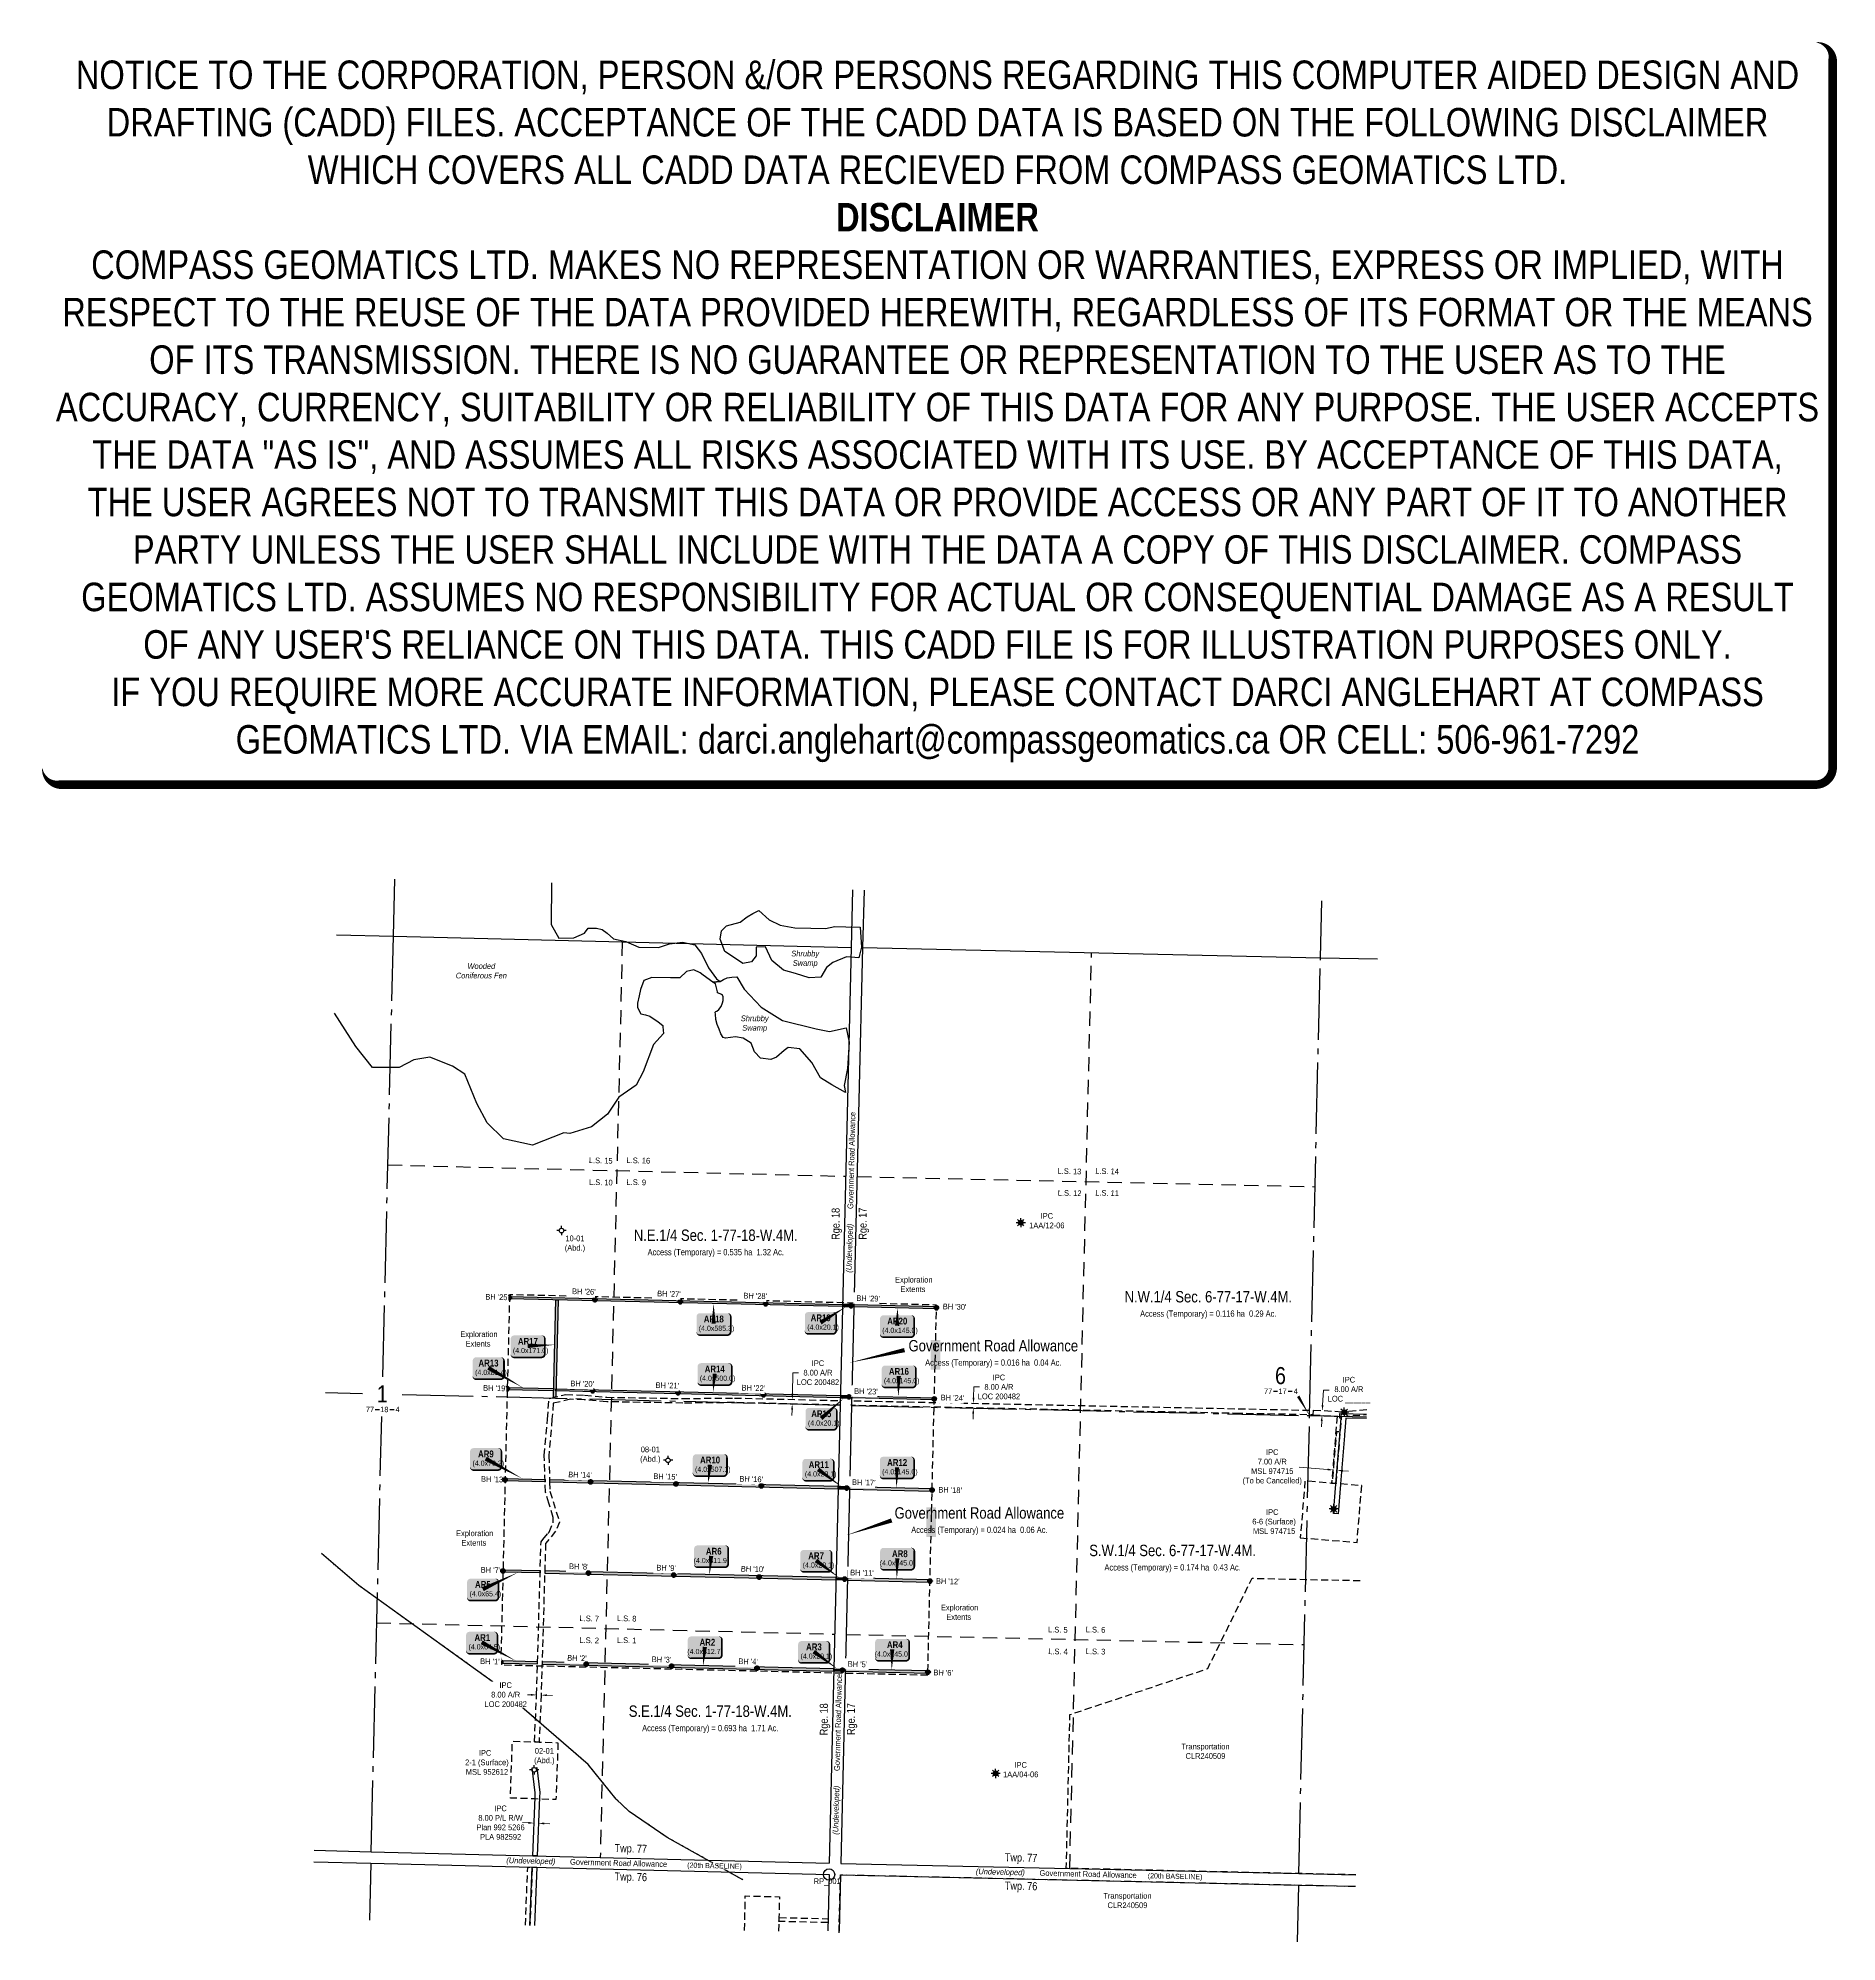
# Model space of a CAD drawing. Extents: x 395042 to 398200, y 6166603 to 6169946.
import ezdxf
from ezdxf.enums import TextEntityAlignment as Align

# ---------------------------------------------------------------- set-up
doc = ezdxf.new("R2010")
doc.units = 0
doc.header["$LTSCALE"] = 5
doc.header["$PDSIZE"] = 0.5
for name, pattern in [('foc-ACCESSROAD', [3.75, 2.5, -1.25]), ('foc-LSD', [8, 5, -3]), ('foc-QUARTERLINE', [33, 25, -3, 2, -3]), ('foc-WHEELTRACKS', [2, 0.4, -1.6])]:
    doc.linetypes.add(name, pattern=pattern)
doc.layers.get('Defpoints').update_dxf_attribs({"color": 9})
for name, color, linetype in [('10', 1, 'Continuous'), ('35', 37, 'Continuous'), ('9', 3, 'Continuous'), ('AS-UNDERLAY-H', 141, 'Continuous'), ('C-AR', 13, 'foc-ACCESSROAD'), ('C-RW', 13, 'Continuous'), ('C-SYMBOL', 7, 'Continuous'), ('C-WS', 13, 'foc-ACCESSROAD'), ('C-WS-S', 8, 'Continuous'), ('D-TXT', 6, 'Continuous'), ('F-WS', 190, 'foc-ACCESSROAD'), ('F-WS-S', 8, 'Continuous'), ('L-AREAREQUIRED', 7, 'Continuous'), ('L-ROAD-T', 7, 'Continuous'), ('L-SEC', 7, 'Continuous'), ('L-SECLBL', 7, 'Continuous'), ('L-SECQ', 8, 'foc-QUARTERLINE'), ('L-SECTION-LSD', 7, 'foc-LSD'), ('P-CROSSINGS', 250, 'Continuous'), ('P-TEMP-BLOCKS', 250, 'Continuous'), ('P-TEMP-H', 41, 'Continuous'), ('P-TEMP_WORKSPACE', 46, 'Continuous'), ('P-WORKAREA-COUNTY', 104, 'Continuous'), ('P-WORKAREA-COUNTY-H', 71, 'Continuous'), ('T-WATER-P3', 160, 'foc-WHEELTRACKS'), ('WETLAND', 143, 'Continuous'), ('WETLAND-T', 146, 'Continuous')]:
    doc.layers.add(name, color=color, linetype=linetype)
for name, color, linetype, lineweight in [('C-AR-T', 13, 'Continuous', 9), ('C-RW-T', 13, 'Continuous', 9), ('C-WS-T', 13, 'Continuous', 9), ('F-WS-T', 190, 'Continuous', 9), ('T-TEXT', 48, 'Continuous', 18)]:
    doc.layers.add(name, color=color, linetype=linetype, lineweight=lineweight)
doc.layers.add('DISCLAIMER', color=7, linetype='Continuous', plot=False)
doc.styles.add('100L', font='ARIALN.TTF', dxfattribs={"height": 11})
doc.styles.add('175L', font='ARIALN.TTF', dxfattribs={"height": 20})
doc.styles.add('80', font='ARIALN.TTF', dxfattribs={"height": 10})
doc.styles.add('80CG', font='ARIALN.TTF', dxfattribs={"height": 10})
doc.styles.add('80L', font='ARIALN.TTF', dxfattribs={"height": 10})
doc.styles.add('80LS', font='ARIALNI.TTF', dxfattribs={"height": 10})
doc.styles.add('BOLD', font='ARIALNB.TTF')
doc.styles.add('foc-LtypeFont', font='ARIALN.TTF', dxfattribs={"height": 7.35})
doc.styles.add('SIMPLEX', font='ARIALN.TTF')
doc.linetypes.add('foc-TOPO-flowdirection-NOLINE', pattern='A,0,[">",foc-LtypeFont,S=0.3,R=0,X=0,Y=-0.945],-20,[">",foc-LtypeFont,S=0.3,R=0,X=0,Y=-0.945],0', length=20)
doc.dimstyles.new('Compass 5 000', dxfattribs={"dimscale": 5, "dimtxt": 9, "dimasz": 2, "dimexe": 0.2, "dimexo": 0.0625, "dimgap": 0.5, "dimtad": 0, "dimtih": 1, "dimtoh": 1, "dimzin": 0, "dimdsep": 46, "dimtxsty": '80CG', "dimcen": 0.1, "dimse1": 1, "dimse2": 1, "dimclrd": 256, "dimclrt": 256, "dimaunit": 1, "dimadec": 4, "dimazin": 0, "dimtfac": 0.06, "dimtofl": 0, "dimtmove": 0, "dimatfit": 1, "dimfxl": 0.2, "dimtolj": 1, "dimtzin": 0, "dimlwd": -1, "dimarcsym": 0})

# ---------------------------------------------------------------- blocks, each defined once
blk = doc.blocks.new('L-SECLBL')
at = {"layer": '9', "color": 7}
for p, q in [((-5.1, -27.8), (-12.3, -27.8)), ((20.7, -27.8), (13.5, -27.8))]:
    blk.add_line(p, q, dxfattribs=at)
at = {"layer": '10', "color": 2, "style": 'SIMPLEX'}
blk.add_attdef('SEC', text='', height=30, dxfattribs=at).set_placement((0, 0), align=Align.MIDDLE)
at = {"layer": '10', "color": 5, "style": '80L'}
blk.add_attdef('TWP', text='', height=9.5, dxfattribs=at).set_placement((-14.4, -27.4), align=Align.MIDDLE_RIGHT)
blk.add_attdef('RGE', text='', height=9.5, dxfattribs=at).set_placement((3.6, -27.4), align=Align.MIDDLE_CENTER)
blk.add_attdef('MER', text='', height=9.5, dxfattribs=at).set_placement((23.2, -27.4), align=Align.MIDDLE_LEFT)
blk = doc.blocks.new('*D374')
at = {"layer": 'C-AR-T', "transparency": 16777216}
for p, q in [((396366.3, 6167565.4), (396366.9, 6167602.5)), ((396366.9, 6167602.5), (396376.9, 6167602.5)), ((396365.8, 6167537.4), (396365.6, 6167527.4))]:
    blk.add_line(p, q, dxfattribs=at)
for points in [[(396364.1, 6167537.5), (396367.5, 6167537.4), (396366, 6167547.4)], [(396364.6, 6167565.5), (396368, 6167565.4), (396366.1, 6167555.4)]]:
    blk.add_solid(points, dxfattribs=at)
at = {"layer": 'Defpoints', "color": 0, "transparency": 16777216}
for p in [(396153.2, 6167551.1), (396153.4, 6167559.1), (396366.1, 6167555.4)]:
    blk.add_point(p, dxfattribs=at)
at = {"layer": 'C-AR-T', "transparency": 16777216, "insert": (396411.2, 6167602.5), "char_height": 10, "attachment_point": 5, "style": '80CG'}
blk.add_mtext('\\A1;IPC\\P8.00 A/R\\PLOC 200482', dxfattribs=at)
blk = doc.blocks.new('GABD')
for p, q in [((-0.81, 0), (-1.62, 0)), ((0, 0.81), (0, 1.62)), ((1.62, 0), (0.81, 0)), ((0, -0.81), (0, -1.62))]:
    blk.add_line(p, q)
blk.add_circle((0, 0), 0.8)
blk = doc.blocks.new('*D375')
at = {"layer": 'C-AR-T', "transparency": 16777216}
for p, q in [((396684.4, 6167558.7), (396684.8, 6167577.5)), ((396684.8, 6167577.5), (396694.8, 6167577.5)), ((396683.9, 6167530.7), (396683.7, 6167520.7))]:
    blk.add_line(p, q, dxfattribs=at)
for points in [[(396682.2, 6167530.7), (396685.5, 6167530.6), (396684, 6167540.6)], [(396682.7, 6167558.8), (396686.1, 6167558.7), (396684.2, 6167548.7)]]:
    blk.add_solid(points, dxfattribs=at)
at = {"layer": 'Defpoints', "color": 0, "transparency": 16777216}
for p in [(396684.2, 6167548.7), (396706.7, 6167540.2), (396706.9, 6167548.3)]:
    blk.add_point(p, dxfattribs=at)
at = {"layer": 'C-AR-T', "transparency": 16777216, "insert": (396729, 6167577.5), "char_height": 10, "attachment_point": 5, "style": '80CG'}
blk.add_mtext('\\A1;IPC\\P8.00 A/R\\PLOC 200482', dxfattribs=at)
blk = doc.blocks.new('*D376')
at = {"layer": 'C-RW-T', "transparency": 16777216}
for p, q in [((395902.6, 6166812.1), (395892.6, 6166812.5)), ((395930.6, 6166811), (395940.6, 6166810.6))]:
    blk.add_line(p, q, dxfattribs=at)
for points in [[(395902.7, 6166813.8), (395902.6, 6166810.5), (395912.6, 6166811.7)], [(395930.7, 6166812.7), (395930.5, 6166809.3), (395920.6, 6166811.4)]]:
    blk.add_solid(points, dxfattribs=at)
at = {"layer": 'Defpoints', "color": 0, "transparency": 16777216}
for p in [(395912.6, 6166811.7), (395912.6, 6166810.9), (395920.6, 6166810.6)]:
    blk.add_point(p, dxfattribs=at)
at = {"layer": 'C-RW-T', "transparency": 16777216, "insert": (395853.9, 6166812.5), "char_height": 10, "attachment_point": 5, "style": '80CG'}
blk.add_mtext('\\A1;IPC\\P8.00 P/L R/W\\PPlan 992 5266\\PPLA 982592', dxfattribs=at)
blk = doc.blocks.new('GAS')
h = blk.add_hatch(color=255)
h.dxf.hatch_style = 1
edge = h.paths.add_edge_path()
edge.add_arc((0, 0), 0.9, 0, 360)
for p, q in [((-0.81, 0), (-1.62, 0)), ((-0.57, 0.57), (-1.14, 1.14)), ((0, 0.81), (0, 1.62)), ((0.57, 0.57), (1.14, 1.14)), ((1.62, 0), (0.81, 0)), ((-0.57, -0.57), (-1.14, -1.14)), ((0, -0.81), (0, -1.62)), ((1.14, -1.14), (0.57, -0.57))]:
    blk.add_line(p, q)
blk.add_circle((0, 0), 0.8)
blk = doc.blocks.new('*D379')
at = {"layer": 'C-AR-T', "transparency": 16777216}
for p, q in [((397306.1, 6167432.6), (397256.2, 6167436.6)), ((397333, 6167430.4), (397342.9, 6167429.5))]:
    blk.add_line(p, q, dxfattribs=at)
for points in [[(397306.2, 6167434.2), (397305.9, 6167430.9), (397316, 6167431.7)], [(397333.1, 6167432), (397332.8, 6167428.7), (397323, 6167431.2)]]:
    blk.add_solid(points, dxfattribs=at)
at = {"layer": 'Defpoints', "color": 0, "transparency": 16777216}
for p in [(397319, 6167468.1), (397326, 6167467.5), (397323, 6167431.2)]:
    blk.add_point(p, dxfattribs=at)
at = {"layer": 'C-AR-T', "transparency": 16777216, "insert": (397208.9, 6167436.6), "char_height": 10, "attachment_point": 5, "style": '80CG'}
blk.add_mtext('\\A1;IPC\\P7.00 A/R\\PMSL 974715\\P(To be Cancelled)', dxfattribs=at)
blk = doc.blocks.new('*D380')
at = {"layer": 'C-AR-T', "transparency": 16777216}
for p, q in [((397297.3, 6167545.5), (397298.9, 6167572.1)), ((397298.9, 6167572.1), (397308.9, 6167572.1)), ((397295.7, 6167517.6), (397295.1, 6167507.6))]:
    blk.add_line(p, q, dxfattribs=at)
for points in [[(397295.7, 6167545.6), (397299, 6167545.4), (397296.7, 6167535.5)], [(397294, 6167517.7), (397297.3, 6167517.5), (397296.3, 6167527.5)]]:
    blk.add_solid(points, dxfattribs=at)
at = {"layer": 'Defpoints', "color": 0, "transparency": 16777216}
for p in [(397296.7, 6167535.5), (397299, 6167527.4), (397299.4, 6167535.4)]:
    blk.add_point(p, dxfattribs=at)
at = {"layer": 'C-AR-T', "transparency": 16777216, "insert": (397343.5, 6167572.1), "char_height": 10, "attachment_point": 5, "style": '80CG'}
blk.add_mtext('\\A1;IPC\\P8.00 A/R\\PLOC ______', dxfattribs=at)
blk = doc.blocks.new('*D381')
at = {"layer": 'C-AR-T', "transparency": 16777216}
for p, q in [((395907.1, 6167036.9), (395897.2, 6167037.2)), ((395935.1, 6167036.1), (395945.1, 6167035.8))]:
    blk.add_line(p, q, dxfattribs=at)
for points in [[(395907.2, 6167038.6), (395907.1, 6167035.3), (395917.1, 6167036.7)], [(395935.2, 6167037.8), (395935.1, 6167034.5), (395925.1, 6167036.4)]]:
    blk.add_solid(points, dxfattribs=at)
at = {"layer": 'Defpoints', "color": 0, "transparency": 16777216}
for p in [(395917.1, 6167036.7), (395917.1, 6167035.5), (395925.1, 6167035.3)]:
    blk.add_point(p, dxfattribs=at)
at = {"layer": 'C-AR-T', "transparency": 16777216, "insert": (395862.9, 6167037.2), "char_height": 10, "attachment_point": 5, "style": '80CG', "bg_fill": 3, "box_fill_scale": 1.1, "bg_fill_color": 256, "bg_fill_true_color": 13158600, "bg_fill_transparency": 0}
blk.add_mtext('\\A1;IPC\\P8.00 A/R\\PLOC 200482', dxfattribs=at)
blk = doc.blocks.new('*X383')
at = {"color": 0}
for p, q in [((102.1, -2061.6), (108.8, -2061.6)), ((102.1, -2068.4), (108.8, -2068.4)), ((102.2, -2061.7), (108.8, -2061.7)), ((102.2, -2068.3), (108.7, -2068.3)), ((102.3, -2061.4), (108.6, -2061.4)), ((102.3, -2061.9), (108.6, -2061.9)), ((102.3, -2068.1), (108.6, -2068.1)), ((102.3, -2068.6), (108.7, -2068.6)), ((102.5, -2061.2), (108.5, -2061.2)), ((102.5, -2062), (108.4, -2062)), ((102.5, -2068), (108.4, -2068)), ((102.5, -2068.7), (108.5, -2068.7)), ((102.6, -2062.2), (108.3, -2062.2)), ((102.7, -2061.1), (108.2, -2061.1)), ((102.7, -2067.8), (108.3, -2067.8)), ((102.7, -2068.9), (108.3, -2068.9)), ((102.8, -2062.3), (108.1, -2062.3)), ((102.8, -2067.7), (108.1, -2067.7)), ((102.9, -2060.9), (108, -2060.9)), ((102.9, -2069.1), (108, -2069.1)), ((103, -2062.5), (108, -2062.5)), ((103, -2067.5), (108, -2067.5)), ((103.1, -2062.7), (107.8, -2062.7)), ((103.1, -2067.3), (107.8, -2067.3)), ((103.2, -2060.8), (107.7, -2060.8)), ((103.2, -2069.2), (107.8, -2069.2)), ((103.3, -2062.8), (107.7, -2062.8)), ((103.3, -2067.2), (107.6, -2067.2)), ((103.4, -2063), (107.5, -2063)), ((103.4, -2067), (107.5, -2067)), ((103.5, -2060.6), (107.4, -2060.6)), ((103.5, -2069.4), (107.4, -2069.4)), ((103.6, -2063.1), (107.3, -2063.1)), ((103.6, -2066.9), (107.3, -2066.9)), ((103.7, -2063.3), (107.2, -2063.3)), ((103.8, -2066.7), (107.2, -2066.7)), ((103.9, -2060.5), (107, -2060.5)), ((103.9, -2063.4), (107, -2063.4)), ((103.9, -2066.6), (107, -2066.6)), ((103.9, -2069.5), (107.1, -2069.5)), ((104.1, -2063.6), (106.9, -2063.6)), ((104.1, -2066.4), (106.9, -2066.4)), ((104.2, -2063.7), (106.7, -2063.7)), ((104.2, -2066.2), (106.7, -2066.2)), ((104.4, -2063.9), (106.6, -2063.9)), ((104.4, -2066.1), (106.6, -2066.1)), ((104.4, -2069.7), (106.5, -2069.7)), ((104.5, -2060.3), (106.5, -2060.3)), ((104.5, -2064.1), (106.4, -2064.1)), ((104.5, -2065.9), (106.4, -2065.9)), ((104.7, -2064.2), (106.3, -2064.2)), ((104.7, -2065.8), (106.2, -2065.8)), ((104.8, -2064.4), (106.1, -2064.4)), ((104.8, -2065.6), (106.1, -2065.6)), ((105, -2064.5), (105.9, -2064.5)), ((105, -2065.5), (105.9, -2065.5)), ((105.1, -2064.7), (105.8, -2064.7)), ((105.2, -2065.3), (105.8, -2065.3)), ((105.3, -2064.8), (105.6, -2064.8)), ((105.3, -2065.2), (105.6, -2065.2))]:
    blk.add_line(p, q, dxfattribs=at)
blk = doc.blocks.new('Pile')
h = blk.add_hatch(color=255)
h.dxf.hatch_style = 1
edge = h.paths.add_edge_path()
edge.add_arc((0, 0), 0.868, 0, 360)
at = {"color": 224}
for p, q in [((0.54, -0.54), (-0.54, 0.54)), ((-0.54, -0.54), (0.54, 0.54))]:
    blk.add_line(p, q, dxfattribs=at)
blk.add_circle((0, 0), 0.768, dxfattribs=at)
at = {"color": 224, "xscale": 0.16, "yscale": 0.16, "zscale": 0.16}
blk.add_blockref('*X383', (-16.87, 330.4), dxfattribs=at)
blk = doc.blocks.new('*U384')
h = blk.add_hatch(color=71)
edge = h.paths.add_edge_path()
edge.add_line((-21.5, -20), (21.5, -20))
edge.add_arc((21.5, -14), 6, 270, 360)
edge.add_line((27.5, -14), (27.5, 12.5))
edge.add_arc((21.5, 12.5), 6, 0, 90)
edge.add_line((21.5, 18.5), (-21.5, 18.5))
edge.add_arc((-21.5, 12.5), 6, 90, 180)
edge.add_line((-27.5, 12.5), (-27.5, -14))
edge.add_arc((-21.5, -14), 6, 180, 270)
at = {"color": 250, "flags": 128}
blk.add_lwpolyline([(-21.5, -20, 3, 3, 0), (21.5, -20, 3, 3, 0.414214), (27.5, -14, 3, 3, 0), (27.5, 12.5, 3, 0, 0.414214), (21.5, 18.5, 0, 0, 0), (-21.5, 18.5, 0, 0, 0.414214), (-27.5, 12.5, 0, 0, 0), (-27.5, -14, 0, 3, 0.414214)], format="xyseb", close=True, dxfattribs=at)
at = {"flags": 128}
blk.add_lwpolyline([(41.2, -30.3, 0, 7.5, 0), (0, 0, 0, 0, 0)], format="xyseb", dxfattribs=at)
at = {"color": 250}
for tag, p, height, style in [('TEMP_AREA_W1_001', (-9.2, 2.2), 12, 'BOLD'), ('ENTER_TEXT_001', (-30.7, -12.5), 9, '80')]:
    blk.add_attdef(tag, p, '', height=height, dxfattribs=dict(at, style=style))
blk = doc.blocks.new('*U385')
at = {"true_color": 0xff8aff}
h = blk.add_hatch(color=211, dxfattribs=at)
edge = h.paths.add_edge_path()
edge.add_line((-21.5, -20), (21.5, -20))
edge.add_arc((21.5, -14), 6, 270, 360)
edge.add_line((27.5, -14), (27.5, 12.5))
edge.add_arc((21.5, 12.5), 6, 0, 90)
edge.add_line((21.5, 18.5), (-21.5, 18.5))
edge.add_arc((-21.5, 12.5), 6, 90, 180)
edge.add_line((-27.5, 12.5), (-27.5, -14))
edge.add_arc((-21.5, -14), 6, 180, 270)
at = {"color": 250, "flags": 128}
blk.add_lwpolyline([(-21.5, -20, 3, 3, 0), (21.5, -20, 3, 3, 0.414214), (27.5, -14, 3, 3, 0), (27.5, 12.5, 3, 0, 0.414214), (21.5, 18.5, 0, 0, 0), (-21.5, 18.5, 0, 0, 0.414214), (-27.5, 12.5, 0, 0, 0), (-27.5, -14, 0, 3, 0.414214)], format="xyseb", close=True, dxfattribs=at)
at = {"flags": 128}
blk.add_lwpolyline([(61, -33.2, 0, 7.5, 0), (0, 0, 0, 0, 0)], format="xyseb", dxfattribs=at)
at = {"color": 250}
for tag, p, height, style in [('TEMP_AREA_W1_001', (-9.2, 2.2), 12, 'BOLD'), ('ENTER_TEXT_001', (-30.7, -12.5), 9, '80')]:
    blk.add_attdef(tag, p, '', height=height, dxfattribs=dict(at, style=style))
blk = doc.blocks.new('*U436')
at = {"true_color": 0xff8aff}
h = blk.add_hatch(color=211, dxfattribs=at)
edge = h.paths.add_edge_path()
edge.add_line((-24, -20), (24, -20))
edge.add_arc((24, -14), 6, 270, 360)
edge.add_line((30, -14), (30, 12.5))
edge.add_arc((24, 12.5), 6, 0, 90)
edge.add_line((24, 18.5), (-24, 18.5))
edge.add_arc((-24, 12.5), 6, 90, 180)
edge.add_line((-30, 12.5), (-30, -14))
edge.add_arc((-24, -14), 6, 180, 270)
at = {"color": 250, "flags": 128}
blk.add_lwpolyline([(-24, -20, 3, 3, 0), (24, -20, 3, 3, 0.414214), (30, -14, 3, 3, 0), (30, 12.5, 3, 0, 0.414214), (24, 18.5, 0, 0, 0), (-24, 18.5, 0, 0, 0.414214), (-30, 12.5, 0, 0, 0), (-30, -14, 0, 3, 0.414214)], format="xyseb", close=True, dxfattribs=at)
at = {"flags": 128}
blk.add_lwpolyline([(-2.9, -32.9, 0, 7.5, 0), (0, 0, 0, 0, 0)], format="xyseb", dxfattribs=at)
at = {"color": 250}
for tag, p, height, style in [('TEMP_AREA_W1_001', (-9.2, 2.2), 12, 'BOLD'), ('ENTER_TEXT_001', (-30.7, -12.5), 9, '80')]:
    blk.add_attdef(tag, p, '', height=height, dxfattribs=dict(at, style=style))
blk = doc.blocks.new('*U437')
at = {"true_color": 0xff8aff}
h = blk.add_hatch(color=211, dxfattribs=at)
edge = h.paths.add_edge_path()
edge.add_line((-24, -20), (24, -20))
edge.add_arc((24, -14), 6, 270, 360)
edge.add_line((30, -14), (30, 12.5))
edge.add_arc((24, 12.5), 6, 0, 90)
edge.add_line((24, 18.5), (-24, 18.5))
edge.add_arc((-24, 12.5), 6, 90, 180)
edge.add_line((-30, 12.5), (-30, -14))
edge.add_arc((-24, -14), 6, 180, 270)
at = {"color": 250, "flags": 128}
blk.add_lwpolyline([(-24, -20, 3, 3, 0), (24, -20, 3, 3, 0.414214), (30, -14, 3, 3, 0), (30, 12.5, 3, 0, 0.414214), (24, 18.5, 0, 0, 0), (-24, 18.5, 0, 0, 0.414214), (-30, 12.5, 0, 0, 0), (-30, -14, 0, 3, 0.414214)], format="xyseb", close=True, dxfattribs=at)
at = {"flags": 128}
blk.add_lwpolyline([(-0.8, -36.4, 0, 7.5, 0), (0, 0, 0, 0, 0)], format="xyseb", dxfattribs=at)
at = {"color": 250}
for tag, p, height, style in [('TEMP_AREA_W1_001', (-9.2, 2.2), 12, 'BOLD'), ('ENTER_TEXT_001', (-30.7, -12.5), 9, '80')]:
    blk.add_attdef(tag, p, '', height=height, dxfattribs=dict(at, style=style))
blk = doc.blocks.new('*U438')
at = {"true_color": 0xff8aff}
h = blk.add_hatch(color=211, dxfattribs=at)
edge = h.paths.add_edge_path()
edge.add_line((-21.5, -20), (21.5, -20))
edge.add_arc((21.5, -14), 6, 270, 360)
edge.add_line((27.5, -14), (27.5, 12.5))
edge.add_arc((21.5, 12.5), 6, 0, 90)
edge.add_line((21.5, 18.5), (-21.5, 18.5))
edge.add_arc((-21.5, 12.5), 6, 90, 180)
edge.add_line((-27.5, 12.5), (-27.5, -14))
edge.add_arc((-21.5, -14), 6, 180, 270)
at = {"color": 250, "flags": 128}
blk.add_lwpolyline([(-21.5, -20, 3, 3, 0), (21.5, -20, 3, 3, 0.414214), (27.5, -14, 3, 3, 0), (27.5, 12.5, 3, 0, 0.414214), (21.5, 18.5, 0, 0, 0), (-21.5, 18.5, 0, 0, 0.414214), (-27.5, 12.5, 0, 0, 0), (-27.5, -14, 0, 3, 0.414214)], format="xyseb", close=True, dxfattribs=at)
at = {"flags": 128}
blk.add_lwpolyline([(62.3, 29.6, 0, 7.5, 0), (0, 0, 0, 0, 0)], format="xyseb", dxfattribs=at)
at = {"color": 250}
for tag, p, height, style in [('TEMP_AREA_W1_001', (-9.2, 2.2), 12, 'BOLD'), ('ENTER_TEXT_001', (-30.7, -12.5), 9, '80')]:
    blk.add_attdef(tag, p, '', height=height, dxfattribs=dict(at, style=style))
blk = doc.blocks.new('*U439')
at = {"true_color": 0xff8aff}
h = blk.add_hatch(color=211, dxfattribs=at)
edge = h.paths.add_edge_path()
edge.add_line((-21.5, -20), (21.5, -20))
edge.add_arc((21.5, -14), 6, 270, 360)
edge.add_line((27.5, -14), (27.5, 12.5))
edge.add_arc((21.5, 12.5), 6, 0, 90)
edge.add_line((21.5, 18.5), (-21.5, 18.5))
edge.add_arc((-21.5, 12.5), 6, 90, 180)
edge.add_line((-27.5, 12.5), (-27.5, -14))
edge.add_arc((-21.5, -14), 6, 180, 270)
at = {"color": 250, "flags": 128}
blk.add_lwpolyline([(-21.5, -20, 3, 3, 0), (21.5, -20, 3, 3, 0.414214), (27.5, -14, 3, 3, 0), (27.5, 12.5, 3, 0, 0.414214), (21.5, 18.5, 0, 0, 0), (-21.5, 18.5, 0, 0, 0.414214), (-27.5, 12.5, 0, 0, 0), (-27.5, -14, 0, 3, 0.414214)], format="xyseb", close=True, dxfattribs=at)
at = {"flags": 128}
blk.add_lwpolyline([(65.7, -35.8, 0, 7.5, 0), (0, 0, 0, 0, 0)], format="xyseb", dxfattribs=at)
at = {"color": 250}
for tag, p, height, style in [('TEMP_AREA_W1_001', (-9.2, 2.2), 12, 'BOLD'), ('ENTER_TEXT_001', (-30.7, -12.5), 9, '80')]:
    blk.add_attdef(tag, p, '', height=height, dxfattribs=dict(at, style=style))
blk = doc.blocks.new('*U440')
at = {"true_color": 0xff8aff}
h = blk.add_hatch(color=211, dxfattribs=at)
edge = h.paths.add_edge_path()
edge.add_line((-21.5, -20), (21.5, -20))
edge.add_arc((21.5, -14), 6, 270, 360)
edge.add_line((27.5, -14), (27.5, 12.5))
edge.add_arc((21.5, 12.5), 6, 0, 90)
edge.add_line((21.5, 18.5), (-21.5, 18.5))
edge.add_arc((-21.5, 12.5), 6, 90, 180)
edge.add_line((-27.5, 12.5), (-27.5, -14))
edge.add_arc((-21.5, -14), 6, 180, 270)
at = {"color": 250, "flags": 128}
blk.add_lwpolyline([(-21.5, -20, 3, 3, 0), (21.5, -20, 3, 3, 0.414214), (27.5, -14, 3, 3, 0), (27.5, 12.5, 3, 0, 0.414214), (21.5, 18.5, 0, 0, 0), (-21.5, 18.5, 0, 0, 0.414214), (-27.5, 12.5, 0, 0, 0), (-27.5, -14, 0, 3, 0.414214)], format="xyseb", close=True, dxfattribs=at)
at = {"flags": 128}
blk.add_lwpolyline([(61.3, -35.2, 0, 7.5, 0), (0, 0, 0, 0, 0)], format="xyseb", dxfattribs=at)
at = {"color": 250}
for tag, p, height, style in [('TEMP_AREA_W1_001', (-9.2, 2.2), 12, 'BOLD'), ('ENTER_TEXT_001', (-30.7, -12.5), 9, '80')]:
    blk.add_attdef(tag, p, '', height=height, dxfattribs=dict(at, style=style))
blk = doc.blocks.new('*U441')
h = blk.add_hatch(color=71)
edge = h.paths.add_edge_path()
edge.add_line((-21.5, -20), (21.5, -20))
edge.add_arc((21.5, -14), 6, 270, 360)
edge.add_line((27.5, -14), (27.5, 12.5))
edge.add_arc((21.5, 12.5), 6, 0, 90)
edge.add_line((21.5, 18.5), (-21.5, 18.5))
edge.add_arc((-21.5, 12.5), 6, 90, 180)
edge.add_line((-27.5, 12.5), (-27.5, -14))
edge.add_arc((-21.5, -14), 6, 180, 270)
at = {"flags": 128}
blk.add_lwpolyline([(40.3, 36.3, 0, 7.5, 0), (0, 0, 0, 0, 0)], format="xyseb", dxfattribs=at)
at = {"color": 250, "flags": 128}
blk.add_lwpolyline([(-21.5, -20, 3, 3, 0), (21.5, -20, 3, 3, 0.414214), (27.5, -14, 3, 3, 0), (27.5, 12.5, 3, 0, 0.414214), (21.5, 18.5, 0, 0, 0), (-21.5, 18.5, 0, 0, 0.414214), (-27.5, 12.5, 0, 0, 0), (-27.5, -14, 0, 3, 0.414214)], format="xyseb", close=True, dxfattribs=at)
at = {"color": 250}
for tag, p, height, style in [('TEMP_AREA_W1_001', (-9.2, 2.2), 12, 'BOLD'), ('ENTER_TEXT_001', (-30.7, -12.5), 9, '80')]:
    blk.add_attdef(tag, p, '', height=height, dxfattribs=dict(at, style=style))
blk = doc.blocks.new('*U442')
at = {"true_color": 0xff8aff}
h = blk.add_hatch(color=211, dxfattribs=at)
edge = h.paths.add_edge_path()
edge.add_line((-24, -20), (24, -20))
edge.add_arc((24, -14), 6, 270, 360)
edge.add_line((30, -14), (30, 12.5))
edge.add_arc((24, 12.5), 6, 0, 90)
edge.add_line((24, 18.5), (-24, 18.5))
edge.add_arc((-24, 12.5), 6, 90, 180)
edge.add_line((-30, 12.5), (-30, -14))
edge.add_arc((-24, -14), 6, 180, 270)
at = {"color": 250, "flags": 128}
blk.add_lwpolyline([(-24, -20, 3, 3, 0), (24, -20, 3, 3, 0.414214), (30, -14, 3, 3, 0), (30, 12.5, 3, 0, 0.414214), (24, 18.5, 0, 0, 0), (-24, 18.5, 0, 0, 0.414214), (-30, 12.5, 0, 0, 0), (-30, -14, 0, 3, 0.414214)], format="xyseb", close=True, dxfattribs=at)
at = {"flags": 128}
blk.add_lwpolyline([(47.3, 2.1, 0, 7.5, 0), (0, 0, 0, 0, 0)], format="xyseb", dxfattribs=at)
at = {"color": 250}
for tag, p, height, style in [('TEMP_AREA_W1_001', (-9.2, 2.2), 12, 'BOLD'), ('ENTER_TEXT_001', (-30.7, -12.5), 9, '80')]:
    blk.add_attdef(tag, p, '', height=height, dxfattribs=dict(at, style=style))
blk = doc.blocks.new('*U443')
at = {"true_color": 0xff8aff}
h = blk.add_hatch(color=211, dxfattribs=at)
edge = h.paths.add_edge_path()
edge.add_line((-24, -20), (24, -20))
edge.add_arc((24, -14), 6, 270, 360)
edge.add_line((30, -14), (30, 12.5))
edge.add_arc((24, 12.5), 6, 0, 90)
edge.add_line((24, 18.5), (-24, 18.5))
edge.add_arc((-24, 12.5), 6, 90, 180)
edge.add_line((-30, 12.5), (-30, -14))
edge.add_arc((-24, -14), 6, 180, 270)
at = {"flags": 128}
blk.add_lwpolyline([(0, 35.5, 0, 7.5, 0), (0, 0, 0, 0, 0)], format="xyseb", dxfattribs=at)
at = {"color": 250, "flags": 128}
blk.add_lwpolyline([(-24, -20, 3, 3, 0), (24, -20, 3, 3, 0.414214), (30, -14, 3, 3, 0), (30, 12.5, 3, 0, 0.414214), (24, 18.5, 0, 0, 0), (-24, 18.5, 0, 0, 0.414214), (-30, 12.5, 0, 0, 0), (-30, -14, 0, 3, 0.414214)], format="xyseb", close=True, dxfattribs=at)
at = {"color": 250}
for tag, p, height, style in [('TEMP_AREA_W1_001', (-9.2, 2.2), 12, 'BOLD'), ('ENTER_TEXT_001', (-30.7, -12.5), 9, '80')]:
    blk.add_attdef(tag, p, '', height=height, dxfattribs=dict(at, style=style))
blk = doc.blocks.new('*U444')
h = blk.add_hatch(color=71)
edge = h.paths.add_edge_path()
edge.add_line((-21.5, -20), (21.5, -20))
edge.add_arc((21.5, -14), 6, 270, 360)
edge.add_line((27.5, -14), (27.5, 12.5))
edge.add_arc((21.5, 12.5), 6, 0, 90)
edge.add_line((21.5, 18.5), (-21.5, 18.5))
edge.add_arc((-21.5, 12.5), 6, 90, 180)
edge.add_line((-27.5, 12.5), (-27.5, -14))
edge.add_arc((-21.5, -14), 6, 180, 270)
at = {"color": 250, "flags": 128}
blk.add_lwpolyline([(-21.5, -20, 3, 3, 0), (21.5, -20, 3, 3, 0.414214), (27.5, -14, 3, 3, 0), (27.5, 12.5, 3, 0, 0.414214), (21.5, 18.5, 0, 0, 0), (-21.5, 18.5, 0, 0, 0.414214), (-27.5, 12.5, 0, 0, 0), (-27.5, -14, 0, 3, 0.414214)], format="xyseb", close=True, dxfattribs=at)
at = {"flags": 128}
blk.add_lwpolyline([(45.1, 27.9, 0, 7.5, 0), (0, 0, 0, 0, 0)], format="xyseb", dxfattribs=at)
at = {"color": 250}
for tag, p, height, style in [('TEMP_AREA_W1_001', (-9.2, 2.2), 12, 'BOLD'), ('ENTER_TEXT_001', (-30.7, -12.5), 9, '80')]:
    blk.add_attdef(tag, p, '', height=height, dxfattribs=dict(at, style=style))
blk = doc.blocks.new('*U445')
at = {"true_color": 0xff8aff}
h = blk.add_hatch(color=211, dxfattribs=at)
edge = h.paths.add_edge_path()
edge.add_line((-24, -20), (24, -20))
edge.add_arc((24, -14), 6, 270, 360)
edge.add_line((30, -14), (30, 12.5))
edge.add_arc((24, 12.5), 6, 0, 90)
edge.add_line((24, 18.5), (-24, 18.5))
edge.add_arc((-24, 12.5), 6, 90, 180)
edge.add_line((-30, 12.5), (-30, -14))
edge.add_arc((-24, -14), 6, 180, 270)
at = {"flags": 128}
blk.add_lwpolyline([(0.9, 31.4, 0, 7.5, 0), (0, 0, 0, 0, 0)], format="xyseb", dxfattribs=at)
at = {"color": 250, "flags": 128}
blk.add_lwpolyline([(-24, -20, 3, 3, 0), (24, -20, 3, 3, 0.414214), (30, -14, 3, 3, 0), (30, 12.5, 3, 0, 0.414214), (24, 18.5, 0, 0, 0), (-24, 18.5, 0, 0, 0.414214), (-30, 12.5, 0, 0, 0), (-30, -14, 0, 3, 0.414214)], format="xyseb", close=True, dxfattribs=at)
at = {"color": 250}
for tag, p, height, style in [('TEMP_AREA_W1_001', (-9.2, 2.2), 12, 'BOLD'), ('ENTER_TEXT_001', (-30.7, -12.5), 9, '80')]:
    blk.add_attdef(tag, p, '', height=height, dxfattribs=dict(at, style=style))
blk = doc.blocks.new('Disclaimer_Legal')
at = {"layer": 'DISCLAIMER', "color": 254, "flags": 128}
blk.add_lwpolyline([(-3612.9, -1104.6, 37.5, 37.5, 0), (4096.1, -1104.6, 37.5, 37.5, 0.414214), (4171.1, -1029.6, 37.5, 37.5, 0), (4171.1, 2078.7, 37.5, 0, 0.414214), (4096.1, 2153.7, 0, 0, 0), (-3612.9, 2153.7, 0, 0, 0.414214), (-3687.9, 2078.7, 0, 0, 0), (-3687.9, -1029.6, 0, 37.5, 0.414214)], format="xyseb", close=True, dxfattribs=at)
at = {"layer": 'DISCLAIMER', "color": 254, "insert": (241.6, 533.9), "char_height": 125, "width": 7717.568, "attachment_point": 5, "style": '80'}
blk.add_mtext('NOTICE TO THE CORPORATION, PERSON &/OR PERSONS REGARDING THIS COMPUTER AIDED DESIGN AND DRAFTING (CADD) FILES. ACCEPTANCE OF THE CADD DATA IS BASED ON THE FOLLOWING DISCLAIMER WHICH COVERS ALL CADD DATA RECIEVED FROM COMPASS GEOMATICS LTD.\\P{\\fArial Narrow|b1|i0|c0|p34;DISCLAIMER}\\PCOMPASS GEOMATICS LTD. MAKES NO REPRESENTATION OR WARRANTIES, EXPRESS OR IMPLIED, WITH RESPECT TO THE REUSE OF THE DATA PROVIDED HEREWITH, REGARDLESS OF ITS FORMAT OR THE MEANS OF ITS TRANSMISSION. THERE IS NO GUARANTEE OR REPRESENTATION TO THE USER AS TO THE ACCURACY, CURRENCY, SUITABILITY OR RELIABILITY OF THIS DATA FOR ANY PURPOSE. THE USER ACCEPTS THE DATA "AS IS", AND ASSUMES ALL RISKS ASSOCIATED WITH ITS USE. BY ACCEPTANCE OF THIS DATA, THE USER AGREES NOT TO TRANSMIT THIS DATA OR PROVIDE ACCESS OR ANY PART OF IT TO ANOTHER PARTY UNLESS THE USER SHALL INCLUDE WITH THE DATA A COPY OF THIS DISCLAIMER. COMPASS GEOMATICS LTD. ASSUMES NO RESPONSIBILITY FOR ACTUAL OR CONSEQUENTIAL DAMAGE AS A RESULT OF ANY USER\'S RELIANCE ON THIS DATA. THIS CADD FILE IS FOR ILLUSTRATION PURPOSES ONLY.\\PIF YOU REQUIRE MORE ACCURATE INFORMATION, PLEASE CONTACT DARCI ANGLEHART AT COMPASS GEOMATICS LTD. VIA EMAIL: darci.anglehart@compassgeomatics.ca OR CELL: 506-961-7292', dxfattribs=at)

msp = doc.modelspace()

# ---------------------------------------------------------------- hatches: boundary and pattern name
at = {"layer": 'AS-UNDERLAY-H'}
h = msp.add_hatch(color=256, dxfattribs=at)
h.dxf.hatch_style = 1
h.paths.add_polyline_path([(396609.129, 6167660.044), (396626.088, 6167660.044), (396626.088, 6167607.993), (396609.129, 6167607.993)])
h = msp.add_hatch(color=256, dxfattribs=at)
h.dxf.hatch_style = 1
h.paths.add_polyline_path([(396601.625, 6167365.896), (396618.585, 6167365.896), (396618.585, 6167313.845), (396601.625, 6167313.845)])
at = {"layer": 'P-TEMP-H'}
h = msp.add_hatch(color=256, dxfattribs=at)
h.dxf.hatch_style = 1
h.paths.add_polyline_path([(396454.343, 6167718.545), (395869.443, 6167732.424), (395869.538, 6167736.422), (396454.439, 6167722.542)])
h = msp.add_hatch(color=256, dxfattribs=at)
h.dxf.hatch_style = 1
h.paths.add_polyline_path([(395954.833, 6167730.398), (395950.79, 6167560.04), (395946.769, 6167559.112), (395950.836, 6167730.493)])
h = msp.add_hatch(color=256, dxfattribs=at)
h.dxf.hatch_style = 1
h.paths.add_polyline_path([(396474.543, 6167722.065), (396619.327, 6167718.629), (396619.232, 6167714.632), (396474.446, 6167718.068)])
h = msp.add_hatch(color=256, dxfattribs=at)
h.dxf.hatch_style = 1
h.paths.add_polyline_path([(395947.04, 6167570.538), (395865.648, 6167572.469), (395865.743, 6167576.467), (395947.135, 6167574.535)])
h = msp.add_hatch(color=256, dxfattribs=at)
h.dxf.hatch_style = 1
h.paths.add_polyline_path([(396450.488, 6167558.591), (395951.037, 6167570.443), (395951.132, 6167574.44), (396450.584, 6167562.588)])
h = msp.add_hatch(color=256, dxfattribs=at)
h.dxf.hatch_style = 1
h.paths.add_polyline_path([(396470.688, 6167562.111), (396615.532, 6167558.674), (396615.437, 6167554.677), (396470.592, 6167558.114)])
h = msp.add_hatch(color=256, dxfattribs=at)
h.dxf.hatch_style = 1
h.paths.add_polyline_path([(395931.942, 6167414.851), (395932.065, 6167410.848), (395861.852, 6167412.514), (395861.947, 6167416.512)])
h = msp.add_hatch(color=256, dxfattribs=at)
h.dxf.hatch_style = 1
h.paths.add_polyline_path([(396446.787, 6167402.633), (395939.948, 6167414.661), (395940.071, 6167410.658), (396446.693, 6167398.636)])
h = msp.add_hatch(color=256, dxfattribs=at)
h.dxf.hatch_style = 1
h.paths.add_polyline_path([(396466.796, 6167398.159), (396611.641, 6167394.722), (396611.736, 6167398.719), (396466.891, 6167402.156)])
h = msp.add_hatch(color=256, dxfattribs=at)
h.dxf.hatch_style = 1
h.paths.add_polyline_path([(395923.498, 6167255.006), (395923.382, 6167251.009), (395858.056, 6167252.559), (395858.151, 6167256.557)])
h = msp.add_hatch(color=256, dxfattribs=at)
h.dxf.hatch_style = 1
h.paths.add_polyline_path([(396442.997, 6167242.678), (395931.492, 6167254.816), (395931.376, 6167250.819), (396442.902, 6167238.681)])
h = msp.add_hatch(color=256, dxfattribs=at)
h.dxf.hatch_style = 1
h.paths.add_polyline_path([(396463.101, 6167242.201), (396463.006, 6167238.204), (396607.845, 6167234.767), (396607.94, 6167238.764)])
h = msp.add_hatch(color=256, dxfattribs=at)
h.dxf.hatch_style = 1
h.paths.add_polyline_path([(395918.726, 6167091.074), (395918.843, 6167095.071), (395854.355, 6167096.602), (395854.261, 6167092.604)])
h = msp.add_hatch(color=256, dxfattribs=at)
h.dxf.hatch_style = 1
h.paths.add_polyline_path([(396439.112, 6167078.726), (396439.207, 6167082.723), (395926.837, 6167094.882), (395926.72, 6167090.885)])
h = msp.add_hatch(color=256, dxfattribs=at)
h.dxf.hatch_style = 1
h.paths.add_polyline_path([(396459.216, 6167078.249), (396604.05, 6167074.812), (396604.144, 6167078.809), (396459.311, 6167082.246)])
at = {"layer": 'P-WORKAREA-COUNTY-H'}
h = msp.add_hatch(color=256, dxfattribs=at)
h.dxf.hatch_style = 1
h.paths.add_polyline_path([(396474.543, 6167722.065), (396454.439, 6167722.542), (396454.343, 6167718.545), (396474.446, 6167718.068)])
h = msp.add_hatch(color=256, dxfattribs=at)
h.dxf.hatch_style = 1
h.paths.add_polyline_path([(396470.688, 6167562.111), (396450.584, 6167562.588), (396450.488, 6167558.591), (396470.592, 6167558.114)])
h = msp.add_hatch(color=256, dxfattribs=at)
h.dxf.hatch_style = 1
h.paths.add_polyline_path([(396466.891, 6167402.156), (396446.787, 6167402.633), (396446.693, 6167398.636), (396466.796, 6167398.159)])
h = msp.add_hatch(color=256, dxfattribs=at)
h.dxf.hatch_style = 1
h.paths.add_polyline_path([(396463.006, 6167238.204), (396442.902, 6167238.681), (396442.997, 6167242.678), (396463.101, 6167242.201)])
h = msp.add_hatch(color=256, dxfattribs=at)
h.dxf.hatch_style = 1
h.paths.add_polyline_path([(396459.216, 6167078.249), (396439.112, 6167078.726), (396439.207, 6167082.723), (396459.311, 6167082.246)])

# ---------------------------------------------------------------- linework, layer by layer
at = {"layer": '35', "color": 3}
msp.add_circle((396430.644, 6166721.337), 9.996, dxfattribs=at)
at = {"layer": 'C-AR', "flags": 128}
for points in [[(397151.848, 6167530.959), (396470.277, 6167545.076), (396470.473, 6167553.193), (397280.459, 6167536.492), (397280.304, 6167528.488), (397151.848, 6167530.959)], [(396428.674, 6166636.887), (396342.584, 6166638.9), (396342.747, 6166645.894), (396428.837, 6166643.882), (396428.674, 6166636.887)]]:
    msp.add_lwpolyline(points, close=True, dxfattribs=at)
at = {"layer": 'C-AR'}
msp.add_lwpolyline([(397374.738, 6167537.221), (397331.351, 6167533.492), (397280.438, 6167536.491), (397280.304, 6167528.488), (397322.715, 6167525.99), (397313.126, 6167408.486), (397321.096, 6167407.836), (397330.7, 6167525.519), (397331.459, 6167525.475), (397374.548, 6167529.178)], dxfattribs=at)
at = {"layer": 'C-AR', "flags": 128}
for points in [[(397321.109, 6167407.832), (397328.515, 6167498.747), (397321.504, 6167498.864), (397314.135, 6167408.402)], [(395897.53, 6166632.299), (395901.574, 6166734.536), (395909.576, 6166734.336), (395905.531, 6166632.111)]]:
    msp.add_lwpolyline(points, dxfattribs=at)
at = {"layer": 'C-RW'}
for points in [[(397374.376, 6167521.931), (397338.09, 6167522.515), (397336.221, 6167499.615), (397335.824, 6167494.752), (397335.568, 6167491.623), (397328.669, 6167407.11), (397328.614, 6167406.441), (397324.373, 6167354.498), (397316.404, 6167355.149), (397320.644, 6167407.089), (397320.759, 6167407.78), (397327.656, 6167491.754), (397327.811, 6167494.882), (397328.208, 6167499.746), (397330.077, 6167522.642), (397327.395, 6167522.685), (397327.447, 6167525.97), (397327.523, 6167530.681), (397374.565, 6167529.926)], [(395905.531, 6166632.111), (395909.576, 6166734.336), (395917.57, 6166734.136), (395913.53, 6166631.922)]]:
    msp.add_lwpolyline(points, dxfattribs=at)
msp.add_lwpolyline([(395922.442, 6166857.04), (395918.318, 6166754.234), (395910.322, 6166754.434), (395914.45, 6166857.313), (395914.751, 6166864.806), (395909.37, 6166908.585), (395917.306, 6166909.562), (395922.767, 6166865.139), (395922.442, 6166857.04)], close=True, dxfattribs=at)
at = {"layer": 'C-WS', "flags": 128}
for points in [[(397258.163, 6167312.674), (397357.795, 6167304.542), (397365.927, 6167404.175), (397266.295, 6167412.306)], [(395954.652, 6166952.858), (395951.225, 6166852.892), (395922.315, 6166853.883), (395914.323, 6166854.157), (395906.325, 6166854.43), (395871.249, 6166855.634), (395874.677, 6166955.601), (395913.446, 6166954.272), (395915.314, 6166954.208), (395921.444, 6166953.998), (395954.652, 6166952.858)]]:
    msp.add_lwpolyline(points, close=True, dxfattribs=at)
msp.add_lwpolyline([(396282.222, 6166623.225), (396283.637, 6166683.773), (396343.599, 6166682.371), (396342.747, 6166645.894), (396342.584, 6166638.9), (396342.184, 6166621.81)], dxfattribs=at)
at = {"layer": 'F-WS', "flags": 128}
msp.add_lwpolyline([(396448.241, 6166619.308), (396450.591, 6166721.059), (397254.943, 6166703.01), (397354.943, 6166700.769)], dxfattribs=at)
at = {"layer": 'L-SEC', "flags": 128}
for points in [[(396471.979, 6168450.299), (396469.543, 6168349.282), (396450.173, 6167545.524), (396431.121, 6166741.441)], [(396492.083, 6168449.831), (396489.646, 6168348.797), (396470.277, 6167545.039), (396451.225, 6166740.994)], [(395565.901, 6168371.548), (395665.835, 6168369.084), (396469.543, 6168349.282)], [(396489.647, 6168348.84), (397293.533, 6168331.172), (397393.471, 6168328.961)], [(395526.231, 6166743.902), (395626.164, 6166741.433), (396430.644, 6166721.337)], [(395526.721, 6166764.006), (395626.661, 6166761.536), (396431.119, 6166741.441), (396431.121, 6166741.441)], [(396451.225, 6166740.994), (397255.39, 6166723.114), (397355.358, 6166720.873)], [(396430.644, 6166721.337), (396428.339, 6166622.518)], [(396450.749, 6166720.89), (396450.748, 6166720.861), (396448.443, 6166622.044)], [(396450.749, 6166720.89), (397254.943, 6166703.009), (397354.882, 6166700.769)]]:
    msp.add_lwpolyline(points, dxfattribs=at)
at = {"layer": 'L-SECLBL', "flags": 128}
msp.add_lwpolyline([(397274.476, 6167527.137, 0, 4.998, 0), (397254.507, 6167561.065, 4.998, 4.998, 0)], format="xyseb", dxfattribs=at)
at = {"layer": 'L-SECQ', "flags": 128}
for points in [[(395665.835, 6168369.084), (395668.251, 6168469.02)], [(397293.533, 6168331.172), (397295.896, 6168431.109)], [(395646.98, 6167595.352), (395665.835, 6168369.084)], [(397274.476, 6167527.137), (397293.533, 6168331.172)], [(395546.312, 6167567.826), (395611.742, 6167566.211)], [(395681.003, 6167564.502), (396450.173, 6167545.524)], [(396470.277, 6167545.039), (397274.476, 6167527.137)], [(395626.661, 6166761.536), (395645.275, 6167525.373)], [(397255.42, 6166723.113), (397274.476, 6167527.137)], [(397274.476, 6167527.137), (397374.415, 6167524.912)], [(395626.164, 6166741.433), (395623.815, 6166641.497)], [(397254.943, 6166703.009), (397252.634, 6166603.073)]]:
    msp.add_lwpolyline(points, dxfattribs=at)
at = {"layer": 'L-SECTION-LSD', "flags": 128}
for points in [[(396067.689, 6168359.183), (396028.889, 6166751.489)], [(396853.323, 6166732.053), (396891.591, 6168340.006)], [(395656.042, 6167967.224), (396459.857, 6167947.403)], [(396479.962, 6167946.958), (397284.004, 6167929.135)], [(395636.454, 6167163.394), (396440.646, 6167143.483)], [(396460.751, 6167143.035), (397264.947, 6167125.099)]]:
    msp.add_lwpolyline(points, dxfattribs=at)
at = {"layer": 'P-CROSSINGS', "flags": 128}
for points in [[(396465.23, 6167619.834, 0, 7.495, 0), (396563.237, 6167642.189, 0, 0, 0)], [(396460.636, 6167316.959, 0, 7.495, 0), (396540.628, 6167343.138, 0, 0, 0)]]:
    msp.add_lwpolyline(points, format="xyseb", dxfattribs=at)
at = {"layer": 'P-TEMP_WORKSPACE'}
for points in [[(396454.343, 6167718.545), (395869.443, 6167732.424), (395869.538, 6167736.422), (396454.439, 6167722.542)], [(395954.833, 6167730.398), (395950.79, 6167560.04), (395946.769, 6167559.112), (395950.836, 6167730.493)], [(396474.543, 6167722.065), (396619.327, 6167718.629), (396619.232, 6167714.632), (396474.446, 6167718.068)], [(395947.04, 6167570.538), (395865.648, 6167572.469), (395865.743, 6167576.467), (395947.135, 6167574.535)], [(396450.488, 6167558.591), (395951.037, 6167570.443), (395951.132, 6167574.44), (396450.584, 6167562.588)], [(396470.688, 6167562.111), (396615.532, 6167558.674), (396615.437, 6167554.677), (396470.592, 6167558.114)], [(395931.942, 6167414.851), (395932.065, 6167410.848), (395861.852, 6167412.514), (395861.947, 6167416.512)], [(396446.787, 6167402.633), (395939.948, 6167414.661), (395940.071, 6167410.658), (396446.693, 6167398.636)], [(396466.796, 6167398.159), (396611.641, 6167394.722), (396611.736, 6167398.719), (396466.891, 6167402.156)], [(395923.498, 6167255.006), (395923.382, 6167251.009), (395858.056, 6167252.559), (395858.151, 6167256.557)], [(396442.997, 6167242.678), (395931.492, 6167254.816), (395931.376, 6167250.819), (396442.902, 6167238.681)], [(396463.101, 6167242.201), (396463.006, 6167238.204), (396607.845, 6167234.767), (396607.94, 6167238.764)], [(395918.726, 6167091.074), (395918.843, 6167095.071), (395854.355, 6167096.602), (395854.261, 6167092.604)], [(396439.112, 6167078.726), (396439.207, 6167082.723), (395926.837, 6167094.882), (395926.72, 6167090.885)], [(396459.216, 6167078.249), (396604.05, 6167074.812), (396604.144, 6167078.809), (396459.311, 6167082.246)]]:
    msp.add_lwpolyline(points, close=True, dxfattribs=at)
at = {"layer": 'P-WORKAREA-COUNTY'}
for points in [[(396474.543, 6167722.065), (396454.439, 6167722.542), (396454.343, 6167718.545), (396474.446, 6167718.068)], [(396470.688, 6167562.111), (396450.584, 6167562.588), (396450.488, 6167558.591), (396470.592, 6167558.114)], [(396466.891, 6167402.156), (396446.787, 6167402.633), (396446.693, 6167398.636), (396466.796, 6167398.159)], [(396463.006, 6167238.204), (396442.902, 6167238.681), (396442.997, 6167242.678), (396463.101, 6167242.201)], [(396459.216, 6167078.249), (396439.112, 6167078.726), (396439.207, 6167082.723), (396459.311, 6167082.246)]]:
    msp.add_lwpolyline(points, close=True, dxfattribs=at)
at = {"layer": 'WETLAND'}
for points in [[(396482.793, 6168331.219), (396461.224, 6168332.808), (396437.214, 6168322.598), (396426.213, 6168314.234), (396416.086, 6168297.226), (396395.52, 6168295.558), (396371.945, 6168303.664), (396350.478, 6168309.564), (396330.347, 6168326.212), (396319.033, 6168350.197), (396302.812, 6168349.504), (396302.453, 6168334.42), (396294.639, 6168323.826), (396279.446, 6168320.953), (396259.239, 6168334.369), (396247.541, 6168342.193), (396239.416, 6168363.947), (396242.02, 6168378.067), (396250.776, 6168387.393), (396274.683, 6168393.293), (396286.983, 6168403.194), (396296.661, 6168408.941), (396307.586, 6168414.071), (396325.557, 6168397.474), (396344.787, 6168388.394), (396370.598, 6168383.469), (396398.671, 6168382.803), (396424.584, 6168382.188), (396440.882, 6168386.113), (396460.316, 6168385.652), (396485.15, 6168385.063), (396487.546, 6168349.432), (396482.793, 6168331.219)], [(396239.534, 6168289.525), (396245.22, 6168293.017), (396251.991, 6168295.767), (396259.82, 6168297.248), (396268.812, 6168297.74), (396281.472, 6168276.007), (396311.277, 6168244.335), (396348.761, 6168221.179), (396407.965, 6168206.344), (396431.664, 6168201.703), (396460.912, 6168207.765), (396465.969, 6168182.904), (396463.168, 6168136.595), (396457.351, 6168106.495), (396459.347, 6168094.611), (396435.766, 6168107.873), (396415.411, 6168120.012), (396400.664, 6168147.163), (396379.393, 6168171.172), (396358.904, 6168173.612), (396352.109, 6168168.061), (396338.145, 6168156.655), (396328.64, 6168152.591), (396310.036, 6168154.89), (396299.546, 6168165.816), (396294.196, 6168180.979), (396279.71, 6168189.619), (396266.266, 6168192.147), (396248.817, 6168189.972), (396244.586, 6168190.818), (396240.817, 6168197.265), (396237.577, 6168205.491), (396234.167, 6168214.151), (396232.102, 6168222.769), (396231.044, 6168232.29), (396230.873, 6168235.709), (396231.89, 6168236.522), (396233.583, 6168237.368), (396236.968, 6168240.119), (396240.989, 6168245.62), (396243.739, 6168252.18), (396244.797, 6168255.777), (396245.009, 6168260.22), (396244.586, 6168262.548), (396243.316, 6168265.298), (396242.047, 6168266.356), (396239.296, 6168267.626), (396235.064, 6168269.319), (396234.547, 6168269.458), (396235.01, 6168271.32), (396231.176, 6168285.251), (396226.873, 6168288.372)]]:
    msp.add_lwpolyline(points, close=True, dxfattribs=at)

# ---------------------------------------------------------------- block references
at = {"xscale": 4.992768924773404, "yscale": 4.992768924773404, "zscale": 4.992768924773404}
for p in [(395869.491, 6167734.423), (396019.449, 6167730.864), (396169.406, 6167727.306), (396319.364, 6167723.747), (396469.322, 6167720.189), (396619.28, 6167716.63), (395865.695, 6167574.468), (396015.653, 6167570.909), (396165.611, 6167567.351), (396315.569, 6167563.792), (396465.526, 6167560.234), (396615.484, 6167556.676)]:
    msp.add_blockref('Pile', p, dxfattribs=at)
at = {"layer": 'C-WS-S', "xscale": 4.998184999999979, "yscale": 4.998184999999979, "zscale": 4.998184999999979}
for p in [(396767.23, 6167865.925), (397335.296, 6167533.047), (397316.761, 6167363.361), (396723.232, 6166898.953)]:
    msp.add_blockref('GAS', p, dxfattribs=at)
at = {"layer": 'DISCLAIMER', "xscale": 0.4, "yscale": 0.4, "zscale": 0.4}
msp.add_blockref('Disclaimer_Legal', (396524.45, 6169076.861), dxfattribs=at)
at = {"layer": 'F-WS-S', "xscale": 4.998189999999975, "yscale": 4.998189999999975, "zscale": 4.998189999999975}
for p in [(395960.968, 6167852.022), (395912.94, 6166905.263)]:
    msp.add_blockref('GABD', p, dxfattribs=at)
at = {"layer": 'L-SECLBL', "xscale": 0.9996370000000001, "yscale": 0.9996370000000001, "zscale": 0.9996370000000001}
for p, values in [((397223.3, 6167597.389), {'SEC': '6', 'TWP': '77', 'RGE': '17', 'MER': '4'}), ((395646.249, 6167565.36), {'SEC': '1', 'TWP': '77', 'RGE': '18', 'MER': '4'})]:
    msp.add_blockref('L-SECLBL', p, dxfattribs=at).add_auto_attribs(values)
at = {"layer": 'P-TEMP-BLOCKS'}
ref = msp.add_blockref('*U443', (396227.966, 6167688.448), dxfattribs=at)
ref.add_attrib('TEMP_AREA_W1_001', 'AR18', (396210.703, 6167690.795), dxfattribs={"layer": '0', "color": 250, "height": 12, "style": 'BOLD'})
ref.add_attrib('ENTER_TEXT_001', '(4.0x585.3)', (396201.89, 6167675.978), dxfattribs={"layer": '0', "color": 250, "height": 9, "style": '80'})
ref = msp.add_blockref('*U444', (396415.678, 6167690.519), dxfattribs=at)
ref.add_attrib('TEMP_AREA_W1_001', 'AR19', (396398.431, 6167692.866), dxfattribs={"layer": '0', "color": 250, "height": 12, "style": 'BOLD'})
ref.add_attrib('ENTER_TEXT_001', '(4.0x20.1)', (396392.469, 6167678.049), dxfattribs={"layer": '0', "color": 250, "height": 9, "style": '80'})
ref = msp.add_blockref('*U445', (396550.153, 6167684.842), dxfattribs=at)
ref.add_attrib('TEMP_AREA_W1_001', 'AR20', (396532.922, 6167687.188), dxfattribs={"layer": '0', "color": 250, "height": 12, "style": 'BOLD'})
ref.add_attrib('ENTER_TEXT_001', '(4.0x145.0)', (396524.077, 6167672.372), dxfattribs={"layer": '0', "color": 250, "height": 9, "style": '80'})
ref = msp.add_blockref('*U442', (395901.628, 6167649.443), dxfattribs=at)
ref.add_attrib('TEMP_AREA_W1_001', 'AR17', (395884.369, 6167651.687), dxfattribs={"layer": '0', "color": 250, "height": 12, "style": 'BOLD'})
ref.add_attrib('ENTER_TEXT_001', '(4.0x171.0)', (395875.552, 6167636.973), dxfattribs={"layer": '0', "color": 250, "height": 9, "style": '80'})
ref = msp.add_blockref('*U440', (395832.389, 6167611.049), dxfattribs=at)
ref.add_attrib('TEMP_AREA_W1_001', 'AR13', (395815.113, 6167613.396), dxfattribs={"layer": '0', "color": 250, "height": 12, "style": 'BOLD'})
ref.add_attrib('ENTER_TEXT_001', '(4.0x81.4)', (395809.179, 6167598.579), dxfattribs={"layer": '0', "color": 250, "height": 9, "style": '80'})
ref = msp.add_blockref('*U436', (396229.775, 6167600.763), dxfattribs=at)
ref.add_attrib('TEMP_AREA_W1_001', 'AR14', (396212.368, 6167603.007), dxfattribs={"layer": '0', "color": 250, "height": 12, "style": 'BOLD'})
ref.add_attrib('ENTER_TEXT_001', '(4.0x500.0)', (396203.699, 6167588.293), dxfattribs={"layer": '0', "color": 250, "height": 9, "style": '80'})
ref = msp.add_blockref('*U437', (396553.082, 6167596.533), dxfattribs=at)
ref.add_attrib('TEMP_AREA_W1_001', 'AR16', (396535.757, 6167598.879), dxfattribs={"layer": '0', "color": 250, "height": 12, "style": 'BOLD'})
ref.add_attrib('ENTER_TEXT_001', '(4.0x145.0)', (396527.006, 6167584.063), dxfattribs={"layer": '0', "color": 250, "height": 9, "style": '80'})
ref = msp.add_blockref('*U441', (396416.863, 6167522.157), dxfattribs=at)
ref.add_attrib('TEMP_AREA_W1_001', 'AR15', (396399.506, 6167524.504), dxfattribs={"layer": '0', "color": 250, "height": 12, "style": 'BOLD'})
ref.add_attrib('ENTER_TEXT_001', '(4.0x20.1)', (396393.654, 6167509.687), dxfattribs={"layer": '0', "color": 250, "height": 9, "style": '80'})
ref = msp.add_blockref('*U439', (395827.795, 6167451.603), dxfattribs=at)
ref.add_attrib('TEMP_AREA_W1_001', 'AR9', (395814.371, 6167453.949), dxfattribs={"layer": '0', "color": 250, "height": 12, "style": 'BOLD'})
ref.add_attrib('ENTER_TEXT_001', '(4.0x70.2)', (395804.586, 6167439.132), dxfattribs={"layer": '0', "color": 250, "height": 9, "style": '80'})
ref = msp.add_blockref('*U436', (396221.454, 6167440.915), dxfattribs=at)
ref.add_attrib('TEMP_AREA_W1_001', 'AR10', (396204.224, 6167443.262), dxfattribs={"layer": '0', "color": 250, "height": 12, "style": 'BOLD'})
ref.add_attrib('ENTER_TEXT_001', '(4.0x507.1)', (396195.378, 6167428.445), dxfattribs={"layer": '0', "color": 250, "height": 9, "style": '80'})
ref = msp.add_blockref('*U384', (396411.439, 6167432.752), dxfattribs=at)
ref.add_attrib('TEMP_AREA_W1_001', 'AR11', (396394.99, 6167434.997), dxfattribs={"layer": '0', "color": 250, "height": 12, "style": 'BOLD'})
ref.add_attrib('ENTER_TEXT_001', '(4.0x20.1)', (396388.23, 6167420.282), dxfattribs={"layer": '0', "color": 250, "height": 9, "style": '80'})
ref = msp.add_blockref('*U437', (396549.905, 6167436.563), dxfattribs=at)
ref.add_attrib('TEMP_AREA_W1_001', 'AR12', (396532.683, 6167438.807), dxfattribs={"layer": '0', "color": 250, "height": 12, "style": 'BOLD'})
ref.add_attrib('ENTER_TEXT_001', '(4.0x145.0)', (396523.829, 6167424.093), dxfattribs={"layer": '0', "color": 250, "height": 9, "style": '80'})
for name, p, values in [('*U436', (396223.641, 6167280.818), {'TEMP_AREA_W1_001': 'AR6', 'ENTER_TEXT_001': '(4.0x511.9)'}), ('*U437', (396550.42, 6167276.506), {'TEMP_AREA_W1_001': 'AR8', 'ENTER_TEXT_001': '(4.0x145.0)'}), ('*U436', (396212.549, 6167121.037), {'TEMP_AREA_W1_001': 'AR2', 'ENTER_TEXT_001': '(4.0x512.7)'}), ('*U437', (396541.542, 6167116.672), {'TEMP_AREA_W1_001': 'AR4', 'ENTER_TEXT_001': '(4.0x145.0)'})]:
    msp.add_blockref(name, p, dxfattribs=at).add_auto_attribs(values)
ref = msp.add_blockref('*U384', (396407.643, 6167272.797), dxfattribs=at)
ref.add_attrib('TEMP_AREA_W1_001', 'AR7', (396394.207, 6167275.062), dxfattribs={"layer": '0', "color": 250, "height": 12, "style": 'BOLD'})
ref.add_attrib('ENTER_TEXT_001', '(4.0x20.1)', (396384.434, 6167260.327), dxfattribs={"layer": '0', "color": 250, "height": 9, "style": '80'})
ref = msp.add_blockref('*U438', (395822.606, 6167222.36), dxfattribs=at)
ref.add_attrib('TEMP_AREA_W1_001', 'AR5', (395809.072, 6167224.727), dxfattribs={"layer": '0', "color": 250, "height": 12, "style": 'BOLD'})
ref.add_attrib('ENTER_TEXT_001', '(4.0x65.4)', (395799.397, 6167209.89), dxfattribs={"layer": '0', "color": 250, "height": 9, "style": '80'})
ref = msp.add_blockref('*U385', (395820.754, 6167129.128), dxfattribs=at)
ref.add_attrib('TEMP_AREA_W1_001', 'AR1', (395808.127, 6167131.373), dxfattribs={"layer": '0', "color": 250, "height": 12, "style": 'BOLD'})
ref.add_attrib('ENTER_TEXT_001', '(4.0x64.5)', (395797.544, 6167116.658), dxfattribs={"layer": '0', "color": 250, "height": 9, "style": '80'})
ref = msp.add_blockref('*U384', (396403.847, 6167112.842), dxfattribs=at)
ref.add_attrib('TEMP_AREA_W1_001', 'AR3', (396390.394, 6167115.189), dxfattribs={"layer": '0', "color": 250, "height": 12, "style": 'BOLD'})
ref.add_attrib('ENTER_TEXT_001', '(4.0x20.1)', (396380.638, 6167100.372), dxfattribs={"layer": '0', "color": 250, "height": 9, "style": '80'})

# ---------------------------------------------------------------- texts
at = {"layer": '35', "color": 3, "style": '80'}
msp.add_attdef('RP_001', (396403.68, 6166704.723), 'RP', height=9.9964, dxfattribs=at)
at = {"layer": 'C-SYMBOL', "color": 3, "style": '175L'}
for s, height, p in [('N.E.1/4 Sec. 1-77-18-W.4M.', 19.99274, (396231.714, 6167827.895)), ('N.W.1/4 Sec. 6-77-17-W.4M.', 19.99274, (397096.598, 6167719.944)), ('Government Road Allowance', 19.9855, (396719.094, 6167633.947)), ('Government Road Allowance', 19.9855, (396694.617, 6167340.283)), ('S.W.1/4 Sec. 6-77-17-W.4M.', 19.99274, (397033.959, 6167274.413)), ('S.E.1/4 Sec. 1-77-18-W.4M.', 19.99274, (396222.196, 6166992.258))]:
    msp.add_text(s, height=height, dxfattribs=at).set_placement(p, align=Align.BOTTOM_CENTER)
at = {"layer": 'C-WS-T', "char_height": 9.9964, "attachment_point": 5, "style": '80CG'}
for s, insert, width in [('\\A1;IPC\\P1AA/12-06', (396813.118, 6167869.414), 28.84126), ('\\A1;02-01\\P(Abd.)', (395930.797, 6166928.743), 30.58688), ('\\A1;IPC\\P1AA/04-06', (396767.216, 6166905.481), 28.84126)]:
    msp.add_mtext(s, dxfattribs=dict(at, insert=insert, width=width))
at = {"layer": 'C-WS-T', "attachment_point": 1, "style": '80L'}
for s, width, gutter_width, insert, char_height in [('\\pi0.50325;Exploration \\P\\pi9.86553;Extents', 56.5667, 49.964, (396546.241, 6167770.813), 9.99279), ('\\pi0.50325;Exploration \\P\\pi9.86553;Extents', 56.5667, 49.964, (395782.64, 6167675.07), 9.99279), ('\\pi24.35221;IPC\\P\\pi0.25455;6-6 (Surface)\\P\\pi1.30805;MSL 974715', 66.22875, 49.982, (397173.649, 6167362.787), 9.99637), ('\\pi0.50325;Exploration \\P\\pi9.86553;Extents', 56.5667, 49.964, (395775.231, 6167325.544), 9.99279), ('\\pi0.50325;Exploration \\P\\pi9.86553;Extents', 56.5667, 49.964, (396626.609, 6167195.204), 9.99279), ('\\pi24.35221;IPC\\P\\pi0.21022;2-1 (Surface)\\P\\pi1.37283;MSL 952612', 66.22875, 49.982, (395791.467, 6166939.988), 9.99637)]:
    msp.add_mtext_dynamic_manual_height_columns(s, width=width, gutter_width=gutter_width, heights=[0], dxfattribs=dict(at, insert=insert, char_height=char_height))
at = {"layer": 'D-TXT', "color": 3, "char_height": 13.9949, "attachment_point": 1, "style": '80L'}
for s, width, insert, rotation in [('Rge. 18', 55.56593, (396435.221, 6167835.74), 90), ('Rge. 17', 55.52775, (396482.705, 6167836.097), 90), ('Rge. 18', 55.56593, (396414.48, 6166965.893), 90), ('Rge. 17', 55.52775, (396461.965, 6166966.25), 90), ('Twp. 77', 56.40601, (396054.208, 6166774.885), 358.569076), ('Twp. 77', 56.40601, (396739.554, 6166758.923), 358.569076), ('Twp. 76', 56.40601, (396054.208, 6166725.111), 358.569076), ('Twp. 76', 56.40601, (396739.554, 6166709.15), 358.569076)]:
    msp.add_mtext_dynamic_manual_height_columns(s, width=width, gutter_width=47.483, heights=[0], dxfattribs=dict(at, insert=insert, rotation=rotation))
at = {"layer": 'F-WS-T', "attachment_point": 5, "style": '80CG'}
for s, insert, char_height, width in [('\\A1;10-01\\P(Abd.)', (395984.488, 6167828.55), 9.9964, 45.72464), ('\\A1;08-01\\P(Abd.)', (396116.85, 6167457.955), 9.9964, 30.58688), ('\\A1;Transportation\\PCLR240509', (397091.578, 6166937.795), 9.99634, 119.28631), ('\\A1;Transportation\\PCLR240509', (396954.608, 6166675.721), 9.99634, 119.28631)]:
    msp.add_mtext(s, dxfattribs=dict(at, insert=insert, char_height=char_height, width=width))
at = {"layer": 'L-AREAREQUIRED', "color": 5, "style": '100L'}
for s, height, p in [('Access (Temporary) = 0.535 ha  1.32 Ac.', 10.99601, (396231.714, 6167805.403)), ('Access (Temporary) = 0.116 ha  0.29 Ac.', 10.99601, (397096.598, 6167697.452)), ('Access (Temporary) = 0.016 ha  0.04 Ac.', 10.99203, (396719.094, 6167611.463)), ('Access (Temporary) = 0.024 ha  0.06 Ac.', 10.99203, (396694.617, 6167317.8)), ('Access (Temporary) = 0.174 ha  0.43 Ac.', 10.99601, (397033.959, 6167251.921)), ('Access (Temporary) = 0.693 ha  1.71 Ac.', 10.99601, (396222.196, 6166969.766))]:
    msp.add_text(s, height=height, dxfattribs=at).set_placement(p, align=Align.BOTTOM_CENTER)
at = {"layer": 'L-ROAD-T', "style": '80L'}
for s, height, rotation, p in [('Government Road Allowance', 9.99637, 88.642651, (396470.026, 6167975.198)), ('Government Road Allowance', 9.99637, 88.642651, (396446.482, 6166988.4)), ('Government Road Allowance', 9.99637, 358.569076, (396061.118, 6166741.624)), ('Government Road Allowance', 9.99637, 358.569076, (396885.553, 6166722.188)), ('(20th BASELINE)', 8.99673, 358.726248, (397038.272, 6166718.333))]:
    msp.add_text(s, height=height, rotation=rotation, dxfattribs=at).set_placement(p, align=Align.MIDDLE_CENTER)
at = {"layer": 'T-TEXT', "style": '80LS'}
for rotation, p in [(88.642651, (396466.375, 6167821.11)), (88.642651, (396442.831, 6166834.312)), (358.569076, (395907.035, 6166745.473)), (358.569076, (396731.469, 6166726.037))]:
    msp.add_text('(Undeveloped)', height=9.99637, rotation=rotation, dxfattribs=at).set_placement(p, align=Align.MIDDLE_CENTER)
at = {"layer": 'WETLAND-T', "char_height": 9.99638, "attachment_point": 5, "style": '80CG'}
for s, insert, width in [('\\A1;{\\fArial Narrow|b0|i1|c0|p34;Shrubby Swamp}', (396388.829, 6168328.664), 43.44716), ('\\A1;{\\fArial Narrow|b0|i1|c0|p34;Wooded\\PConiferous Fen}', (395820.176, 6168308.051), 77.58896), ('\\A1;{\\fArial Narrow|b0|i1|c0|p34;Shrubby Swamp}', (396300.09, 6168214.869), 43.44716)]:
    msp.add_mtext(s, dxfattribs=dict(at, insert=insert, width=width))

# ---------------------------------------------------------------- dimensions: what is measured, and where the dimension line sits
at = {"layer": 'C-AR-T'}
for base, p1, p2, angle, text, picture, middle in [((396366.114, 6167555.424), (396153.218, 6167551.133), (396153.357, 6167559.128), 89.002705, 'IPC\\P8.00 A/R\\PLOC 200482', '*D374', (396411.203, 6167602.471)), ((396684.201, 6167548.73), (396706.721, 6167540.21), (396706.877, 6167548.291), 88.893134, 'IPC\\P8.00 A/R\\PLOC 200482', '*D375', (396729.027, 6167577.502)), ((397296.739, 6167535.531), (397298.966, 6167527.389), (397299.436, 6167535.372), 86.6292, 'IPC\\P8.00 A/R\\PLOC ______', '*D380', (397343.5, 6167572.148))]:
    dim = msp.add_linear_dim(base=base, p1=p1, p2=p2, angle=angle, text=text, dimstyle='Compass 5 000', dxfattribs=at)
    dim.commit()
    dim.dimension.update_dxf_attribs({"geometry": picture, "text_midpoint": middle, "dimtype": 161})
at = {"layer": 'C-AR-T', "color": 5}
dim = msp.add_linear_dim(base=(397323.001, 6167431.174), p1=(397318.998, 6167468.103), p2=(397325.968, 6167467.534), angle=355.3347, text='IPC\\P7.00 A/R\\PMSL 974715\\P(To be Cancelled)', dimstyle='Compass 5 000', dxfattribs=at)
dim.commit()
dim.dimension.update_dxf_attribs({"geometry": '*D379', "text_midpoint": (397208.855, 6167436.626), "dimtype": 161})
at = {"layer": 'C-RW-T'}
dim = msp.add_aligned_dim(p1=(395920.579, 6166810.6), p2=(395912.589, 6166810.921), distance=-0.81, text='IPC\\P8.00 P/L R/W\\PPlan 992 5266\\PPLA 982592', dimstyle='Compass 5 000', dxfattribs=at)
dim.commit()
dim.dimension.update_dxf_attribs({"geometry": '*D376', "text_midpoint": (395853.903, 6166812.531)})

# ---------------------------------------------------------------- next in the draw order: texts
at = {"layer": 'L-SECTION-LSD', "attachment_point": 1, "style": '100L', "bg_fill": 3, "box_fill_scale": 1.5, "bg_fill_color": 256, "bg_fill_transparency": 0}
for s, width, insert, char_height, rotation in [('\\pi1.84513;L.S. 15', 36.84607, (396007.301, 6167980.636), 9.99637, 358.587433), ('L.S. 16', 36.92803, (396075.236, 6167980.636), 9.9964, 358.587433), ('\\pi2.02835;L.S. 10', 36.94064, (396007.301, 6167942.365), 9.99637, 358.587433), ('L.S. 9', 30.5162, (396075.236, 6167942.365), 9.9964, 358.587433), ('\\pi1.8881;L.S. 13', 36.82085, (396830.29, 6167961.732), 9.99637, 358.730134), ('L.S. 14', 36.98477, (396898.225, 6167961.732), 9.9964, 358.730134), ('\\pi2.22688;L.S. 12', 37.09825, (396830.29, 6167923.461), 9.99637, 358.730134), ('L.S. 11', 36.43626, (396898.225, 6167923.461), 9.9964, 358.730134), ('\\pi2.30528;L.S. 7', 30.86926, (395990.442, 6167176.466), 9.99637, 358.581682), ('L.S. 8', 30.39011, (396058.377, 6167176.466), 9.9964, 358.581682), ('\\pi2.13968;L.S. 2', 30.64229, (395990.442, 6167138.195), 9.99637, 358.581682), ('L.S. 1', 29.9803, (396058.377, 6167138.195), 9.9964, 358.581682), ('\\pi1.75794;L.S. 5', 30.39011, (396813.698, 6167156.731), 9.99637, 358.722292), ('L.S. 6', 30.47207, (396881.633, 6167156.731), 9.9964, 358.722292), ('\\pi1.98529;L.S. 4', 30.52881, (396813.698, 6167118.461), 9.99637, 358.722292), ('L.S. 3', 30.36489, (396881.633, 6167118.461), 9.9964, 358.722292)]:
    msp.add_mtext_dynamic_manual_height_columns(s, width=width, gutter_width=54.98, heights=[0], dxfattribs=dict(at, insert=insert, char_height=char_height, rotation=rotation))

# ---------------------------------------------------------------- next in the draw order: linework, layer by layer
at = {"layer": 'C-AR'}
msp.add_lwpolyline([(396450.366, 6167553.523), (396450.173, 6167545.524), (396264.567, 6167550.09), (396173.855, 6167549.127), (396040.202, 6167551.453), (396000.595, 6167555.052), (395976.87, 6167555.799), (395946.524, 6167548.804), (395944.136, 6167520.852), (395938.655, 6167456.719), (395940.082, 6167410.299), (395940.574, 6167394.292), (395957.375, 6167340.177), (395950.475, 6167324.061), (395936.284, 6167306.729), (395932.883, 6167302.575), (395925.153, 6167037.054), (395921.444, 6166953.998), (395915.314, 6166954.208), (395913.446, 6166954.272), (395917.162, 6167037.35), (395924.969, 6167305.532), (395928.386, 6167309.704), (395936.769, 6167319.943), (395939.012, 6167322.682), (395945.985, 6167338.968), (395946.47, 6167348.334), (395938.725, 6167373.282), (395932.615, 6167392.96), (395932.079, 6167410.413), (395930.649, 6167456.937), (395936.142, 6167521.216), (395939.232, 6167557.38), (395942.135, 6167558.042), (395968.255, 6167564.071), (396001.083, 6167563.037), (396040.634, 6167559.443), (396173.886, 6167557.123), (396264.627, 6167558.061), (396450.366, 6167553.523)], close=True, dxfattribs=at)
at = {"layer": 'C-WS', "flags": 128}
msp.add_lwpolyline([(395869.609, 6167739.421), (395854.189, 6167089.604), (396603.978, 6167071.812), (396619.392, 6167721.353)], close=True, dxfattribs=at)
at = {"layer": 'F-WS', "flags": 128}
msp.add_lwpolyline([(397355.419, 6166720.872), (397255.433, 6166723.113), (396847.216, 6166732.264), (396853.609, 6167002.19), (397095.61, 6167083.046), (397173.498, 6167241.568), (397267.663, 6167239.475), (397367.647, 6167237.589)], dxfattribs=at)
at = {"layer": 'T-WATER-P3', "linetype": 'foc-TOPO-flowdirection-NOLINE', "flags": 128}
msp.add_lwpolyline([(396279.108, 6166712.112), (396146.566, 6166786.544), (396079.804, 6166832.135), (396057.084, 6166853.701), (396007.757, 6166914.709), (395839.212, 6167060.565), (395605.198, 6167228.711), (395539.467, 6167285.202)], dxfattribs=at)
at = {"layer": 'WETLAND'}
msp.add_lwpolyline([(395943.198, 6168462.616), (395942.641, 6168389.53), (395956.35, 6168365.626), (395982.283, 6168366.341), (396001.045, 6168374.519), (396007.71, 6168383.247), (396022.627, 6168382.929), (396032.149, 6168380.549), (396041.036, 6168374.36), (396052.462, 6168364.282), (396074, 6168359.67), (396096.544, 6168349.655), (396131.101, 6168349.172), (396150.63, 6168355.367), (396173.353, 6168358.283), (396194.891, 6168353.671), (396206.561, 6168338.419), (396219.175, 6168313.454), (396232.945, 6168293.861), (396239.534, 6168289.525), (396226.873, 6168288.372), (396209.833, 6168300.733), (396204.554, 6168304.563), (396193.381, 6168310.149), (396180.289, 6168306.975), (396168.387, 6168295.867), (396152.533, 6168295.937), (396119.344, 6168296.542), (396105.687, 6168290.983), (396099.828, 6168275.239), (396097.216, 6168264.466), (396094.099, 6168251.606), (396094.594, 6168243.895), (396100.096, 6168232.784), (396108.536, 6168230.626), (396116.18, 6168228.672), (396130.697, 6168218.504), (396138.917, 6168212.178), (396139.056, 6168209.974), (396139.802, 6168198.154), (396122.252, 6168178.997), (396104.298, 6168130.744), (396092.088, 6168107.201), (396061.549, 6168086.07), (396041.689, 6168056.167), (396013.293, 6168033.928), (395975.328, 6168022.602), (395964.988, 6168023.731), (395909.863, 6168001.835), (395859.222, 6168012.845), (395830.427, 6168041.156), (395812.492, 6168075.447), (395791.39, 6168126.744), (395769.396, 6168140.636), (395729.595, 6168156.735), (395701.799, 6168152.052), (395675.576, 6168138.421), (395660.095, 6168138.494), (395629.144, 6168138.64), (395599.651, 6168174.989), (395562.555, 6168233.937)], dxfattribs=at)

# ---------------------------------------------------------------- next in the draw order: texts
at = {"color": 224, "char_height": 9.9822, "attachment_point": 1, "rotation": 358.501441, "style": '80L', "bg_fill": 2}
for s, width, insert in [("BH '25'", 35.69791, (395827.247, 6167740.874)), ("BH '26'", 35.69791, (395979.577, 6167750.484)), ("BH '27'", 35.69791, (396129.023, 6167746.574)), ("BH '28'", 35.69791, (396280.47, 6167742.861)), ("BH '29'", 35.69791, (396478.652, 6167738.521)), ("BH '30'", 35.69791, (396630.606, 6167723.904)), ("BH '19'", 35.69791, (395823.451, 6167580.919)), ("BH '20'", 35.69791, (395976.657, 6167588.778)), ("BH '21'", 35.69791, (396126.101, 6167585.746)), ("BH '22'", 35.69791, (396277.22, 6167581.27)), ("BH '23'", 35.69791, (396474.856, 6167575.316)), ("BH '24'", 35.69791, (396626.81, 6167563.949)), ("BH '13'", 35.69791, (395819.655, 6167420.964)), ("BH '14'", 35.69791, (395972.861, 6167428.823)), ("BH '15'", 35.69791, (396122.305, 6167425.791)), ("BH '16'", 35.69791, (396273.424, 6167421.315)), ("BH '17'", 35.69791, (396471.06, 6167415.361)), ("BH '18'", 35.69791, (396622.742, 6167402.094)), ("BH '11'", 35.69791, (396467.894, 6167256.798)), ("BH '12'", 35.69791, (396618.49, 6167241.857)), ("BH '5'", 31.87799, (396463.617, 6167096.169)), ("BH '6'", 31.87799, (396614.121, 6167081.204))]:
    msp.add_mtext_dynamic_manual_height_columns(s, width=width, gutter_width=112.349, heights=[0], dxfattribs=dict(at, insert=insert))
at = {"layer": 'L-ROAD-T', "insert": (396229.655, 6166741.368), "char_height": 8.99673, "width": 81.11933, "attachment_point": 2, "rotation": 358.726248, "style": '80L', "bg_fill": 3, "box_fill_scale": 1.15, "bg_fill_color": 256, "bg_fill_true_color": 256, "bg_fill_transparency": 0}
msp.add_mtext('(20th BASELINE)', dxfattribs=at)

# ---------------------------------------------------------------- next in the draw order: linework, layer by layer
at = {"layer": 'T-WATER-P3', "flags": 128}
msp.add_lwpolyline([(396279.108, 6166712.112), (396146.566, 6166786.544), (396079.804, 6166832.135), (396057.084, 6166853.701), (396007.757, 6166914.709), (395839.212, 6167060.565), (395605.198, 6167228.711), (395539.467, 6167285.202)], dxfattribs=at)

# ---------------------------------------------------------------- next in the draw order: block references
at = {"xscale": 4.992768924773404, "yscale": 4.992768924773404, "zscale": 4.992768924773404}
for p in [(395861.899, 6167414.513), (396011.857, 6167410.954), (396161.815, 6167407.396), (396311.773, 6167403.837), (396461.731, 6167400.279), (396611.688, 6167396.721), (396457.935, 6167240.324), (396607.893, 6167236.766), (396454.139, 6167080.369), (396604.097, 6167076.811)]:
    msp.add_blockref('Pile', p, dxfattribs=at)
at = {"layer": 'F-WS-S', "xscale": 4.998189999999975, "yscale": 4.998189999999975, "zscale": 4.998189999999975}
msp.add_blockref('GABD', (396147.983, 6167448.671), dxfattribs=at)

# ---------------------------------------------------------------- next in the draw order: texts
at = {"color": 224, "char_height": 9.9822, "attachment_point": 1, "rotation": 358.501441, "style": '80L', "bg_fill": 2}
for s, width, insert in [("BH '8'", 31.87799, (395974.284, 6167267.674)), ("BH '9'", 31.87799, (396127.633, 6167265.245)), ("BH '7'", 31.87799, (395819.175, 6167261.413)), ("BH '10'", 35.69791, (396275.975, 6167263.3)), ("BH '2'", 31.87799, (395971.063, 6167106.868)), ("BH '3'", 31.87799, (396119.505, 6167104.378)), ("BH '4'", 31.87799, (396271.613, 6167100.91))]:
    msp.add_mtext_dynamic_manual_height_columns(s, width=width, gutter_width=112.349, heights=[0], dxfattribs=dict(at, insert=insert))

# ---------------------------------------------------------------- next in the draw order: dimensions: what is measured, and where the dimension line sits
at = {"layer": 'C-AR-T'}
dim = msp.add_aligned_dim(p1=(395925.075, 6167035.31), p2=(395917.11, 6167035.542), distance=-1.113, text='IPC\\P8.00 A/R\\PLOC 200482', dimstyle='Compass 5 000', override={"dimtfill": 1}, dxfattribs=at)
dim.commit()
dim.dimension.update_dxf_attribs({"geometry": '*D381', "text_midpoint": (395862.881, 6167037.236)})

# ---------------------------------------------------------------- next in the draw order: block references
at = {"xscale": 4.992768924773404, "yscale": 4.992768924773404, "zscale": 4.992768924773404}
for p in [(395858.104, 6167254.558), (396008.062, 6167250.999), (396158.019, 6167247.441), (396307.977, 6167243.883), (395854.308, 6167094.603), (396004.266, 6167091.044), (396154.224, 6167087.486), (396304.181, 6167083.928)]:
    msp.add_blockref('Pile', p, dxfattribs=at)

# ---------------------------------------------------------------- next in the draw order: texts
at = {"color": 224, "insert": (395818.188, 6167101.033), "char_height": 9.9822, "attachment_point": 1, "rotation": 358.501441, "style": '80L', "bg_fill": 2}
msp.add_mtext_dynamic_manual_height_columns("BH '1'", width=31.87799, gutter_width=112.349, heights=[0], dxfattribs=at)

doc.saveas('drawing.dxf')
